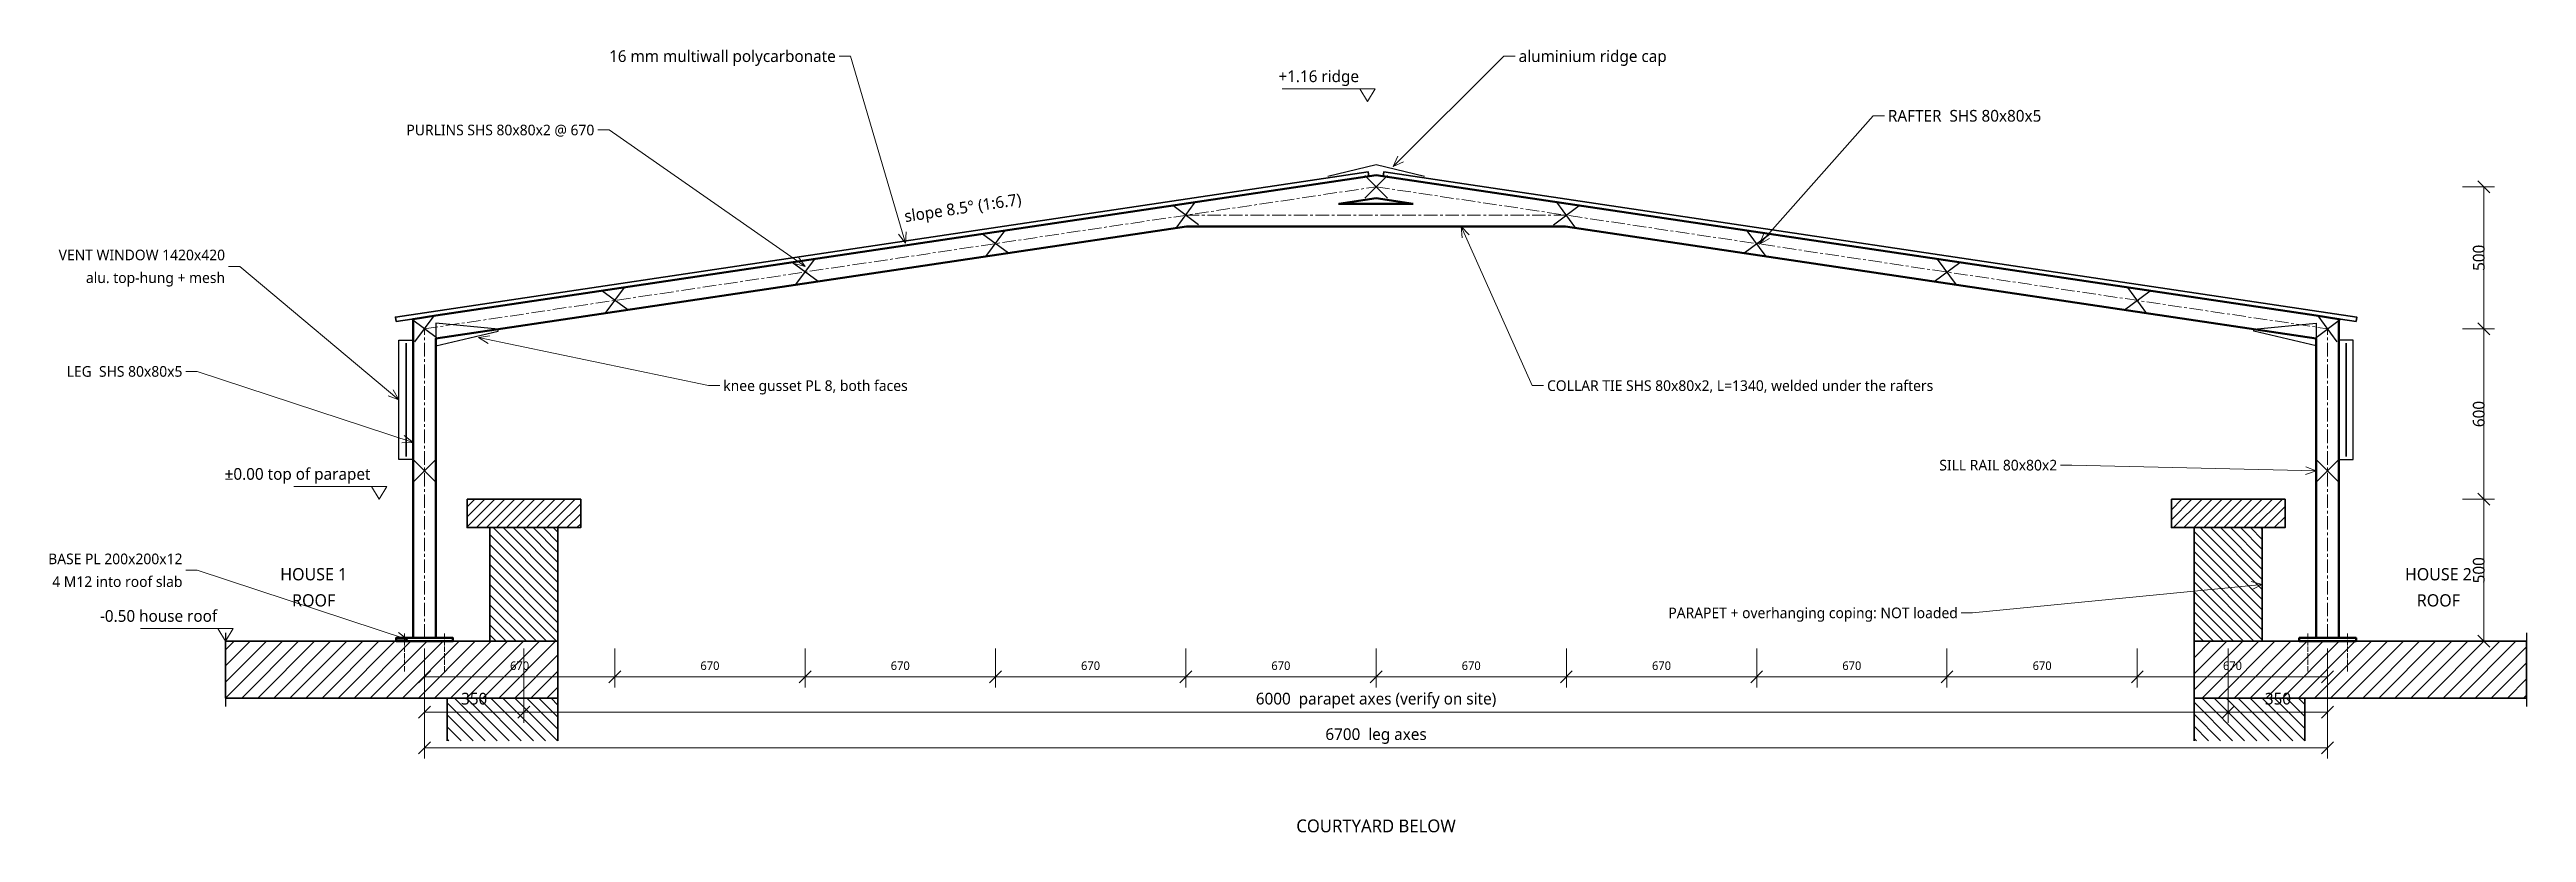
# Model space of a CAD drawing. Header units: millimetres. Extents: x -1920 to 25224, y -7963 to 28243.
# Drawn here: x -1320 to 7400, y -1173 to 1583 of the extents above; entities that cross this region are included whole.
import ezdxf
from ezdxf.enums import TextEntityAlignment as Align

# ---------------------------------------------------------------- set-up
doc = ezdxf.new("R2010")
doc.units = ezdxf.units.MM
doc.linetypes.add('CENTER', pattern=[5.08, 3.175, -0.635, 0.635, -0.635])
doc.linetypes.add('DASHED', pattern=[1.524, 1.27, -0.254])
for name, color, linetype, lineweight in [('A-ALU', 5, 'CONTINUOUS', 30), ('A-CONC', 8, 'CONTINUOUS', 35), ('A-DIM', 2, 'CONTINUOUS', 18), ('A-GLAZ', 4, 'CONTINUOUS', 35), ('A-HATCH', 8, 'CONTINUOUS', 13), ('A-TEXT', 7, 'CONTINUOUS', 18), ('S-CENTER', 1, 'CENTER', 18), ('S-HIDDEN', 8, 'DASHED', 18), ('S-STEEL', 7, 'CONTINUOUS', 50), ('S-STEEL-THIN', 7, 'CONTINUOUS', 25)]:
    doc.layers.add(name, color=color, linetype=linetype, lineweight=lineweight)
doc.styles.add('OpenSans', font='OpenSans-Regular.ttf')

msp = doc.modelspace()

# ---------------------------------------------------------------- texts
at = {"layer": 'A-DIM', "style": 'OpenSans'}
for s, p in [('+1.16 ridge', (3290, 1456.2)), ('±0.00 top of parapet', (-190, 56.2)), ('-0.50 house roof', (-730, -443.8))]:
    msp.add_text(s, height=41.25, dxfattribs=at).set_placement(p, align=Align.BOTTOM_RIGHT)
for s, rotation, p in [('slope 8.5° (1:6.7)', 8.48894, (1900, 994)), ('500', 90, (7265, 850)), ('600', 90, (7265, 300)), ('500', 90, (7265, -250))]:
    msp.add_text(s, height=41.25, rotation=rotation, dxfattribs=at).set_placement(p, align=Align.BOTTOM_CENTER)
for s, height, p in [('670', 30, (335, -610)), ('670', 30, (1005, -610)), ('670', 30, (1675, -610)), ('670', 30, (2345, -610)), ('670', 30, (3015, -610)), ('670', 30, (3685, -610)), ('670', 30, (4355, -610)), ('670', 30, (5025, -610)), ('670', 30, (5695, -610)), ('670', 30, (6365, -610)), ('350', 41.25, (175, -735)), ('6000  parapet axes (verify on site)', 41.25, (3350, -735)), ('350', 41.25, (6525, -735)), ('6700  leg axes', 41.25, (3350, -860))]:
    msp.add_text(s, height=height, dxfattribs=at).set_placement(p, align=Align.BOTTOM_CENTER)
msp.add_text('COURTYARD BELOW', height=45, dxfattribs=at).set_placement((3350, -1150), align=Align.MIDDLE_CENTER)
at = {"layer": 'A-TEXT', "style": 'OpenSans'}
for s, height, p in [('16 mm multiwall polycarbonate', 41.25, (1448, 1560)), ('PURLINS SHS 80x80x2 @ 670', 37.5, (598, 1300)), ('VENT WINDOW 1420x420', 37.5, (-702, 860)), ('alu. top-hung + mesh', 37.5, (-702, 780)), ('LEG  SHS 80x80x5', 37.5, (-852, 450)), ('SILL RAIL 80x80x2', 37.5, (5748, 120)), ('BASE PL 200x200x12', 37.5, (-852, -210)), ('4 M12 into roof slab', 37.5, (-852, -290)), ('PARAPET + overhanging coping: NOT loaded', 37.5, (5398, -400))]:
    msp.add_text(s, height=height, dxfattribs=at).set_placement(p, align=Align.MIDDLE_RIGHT)
for s, height, p in [('aluminium ridge cap', 41.25, (3852, 1560)), ('RAFTER  SHS 80x80x5', 41.25, (5152, 1350)), ('knee gusset PL 8, both faces', 37.5, (1052, 400)), ('COLLAR TIE SHS 80x80x2, L=1340, welded under the rafters', 37.5, (3952, 400))]:
    msp.add_text(s, height=height, dxfattribs=at).set_placement(p, align=Align.MIDDLE_LEFT)
for s, p in [('HOUSE 1', (-390, -264)), ('HOUSE 2', (7090, -264)), ('ROOF', (-390, -356)), ('ROOF', (7090, -356))]:
    msp.add_text(s, height=43.12, dxfattribs=at).set_placement(p, align=Align.MIDDLE_CENTER)

# ---------------------------------------------------------------- hatches: boundary and pattern name
at = {"layer": 'A-HATCH'}
h = msp.add_hatch(dxfattribs=at)
h.set_pattern_fill('ANSI31', scale=7.874)
h.paths.add_polyline_path([(150, 0), (550, 0), (550, -100), (150, -100)])
h = msp.add_hatch(dxfattribs=at)
h.set_pattern_fill('ANSI31', scale=7.874)
h.paths.add_polyline_path([(6150, 0), (6550, 0), (6550, -100), (6150, -100)])
h = msp.add_hatch(dxfattribs=at)
h.set_pattern_fill('ANSI31', scale=7.874, angle=-90)
h.paths.add_polyline_path([(230, -100), (470, -100), (470, -500), (230, -500)])
h = msp.add_hatch(dxfattribs=at)
h.set_pattern_fill('ANSI31', scale=7.874, angle=-90)
h.paths.add_polyline_path([(6230, -100), (6470, -100), (6470, -500), (6230, -500)])
h = msp.add_hatch(dxfattribs=at)
h.set_pattern_fill('ANSI31', scale=12.598)
h.paths.add_polyline_path([(470, -500), (-700, -500), (-700, -700), (470, -700)])
h = msp.add_hatch(dxfattribs=at)
h.set_pattern_fill('ANSI31', scale=12.5984)
h.paths.add_polyline_path([(6230, -500), (7400, -500), (7400, -700), (6230, -700)])
h = msp.add_hatch(dxfattribs=at)
h.set_pattern_fill('ANSI31', scale=9.449, angle=-90)
h.paths.add_polyline_path([(470, -700), (80, -700), (80, -850), (470, -850)])
h = msp.add_hatch(dxfattribs=at)
h.set_pattern_fill('ANSI31', scale=9.4488, angle=-90)
h.paths.add_polyline_path([(6230, -700), (6620, -700), (6620, -850), (6230, -850)])

# ---------------------------------------------------------------- linework, layer by layer
at = {"layer": 'A-ALU'}
for points in [[(3180, 1137.1), (3350, 1178.4), (3520, 1137.1)], [(-40, 140), (-90, 140), (-90, 560), (-40, 560)], [(6740, 140), (6790, 140), (6790, 560), (6740, 560)]]:
    msp.add_lwpolyline(points, dxfattribs=at)
at = {"layer": 'A-CONC'}
for points in [[(150, 0), (550, 0), (550, -100), (150, -100)], [(6150, 0), (6550, 0), (6550, -100), (6150, -100)], [(230, -100), (470, -100), (470, -500), (230, -500)], [(6230, -100), (6470, -100), (6470, -500), (6230, -500)], [(470, -500), (-700, -500), (-700, -700), (470, -700)], [(6230, -500), (7400, -500), (7400, -700), (6230, -700)]]:
    msp.add_lwpolyline(points, close=True, dxfattribs=at)
for points in [[(80, -700), (80, -850)], [(470, -700), (470, -850)], [(6230, -700), (6230, -850)], [(6620, -700), (6620, -850)]]:
    msp.add_lwpolyline(points, dxfattribs=at)
at = {"layer": 'A-DIM'}
for points in [[(3293, 1445), (3020, 1445)], [(7175, 1100), (7287.5, 1100)], [(7271, 1079), (7229, 1121)], [(7250, 600), (7250, 1100)], [(7271, 579), (7229, 621)], [(7271, 579), (7229, 621)], [(7175, 600), (7287.5, 600)], [(7175, 600), (7287.5, 600)], [(7250, 0), (7250, 600)], [(-187, 45), (-460, 45)], [(7175, 0), (7287.5, 0)], [(7175, 0), (7287.5, 0)], [(7271, -21), (7229, 21)], [(7271, -21), (7229, 21)], [(7250, -500), (7250, 0)], [(-727, -455), (-1000, -455)], [(7175, -500), (7287.5, -500)], [(7271, -521), (7229, -479)], [(-21, -646), (21, -604)], [(0, -525), (0, -662.5)], [(0, -525), (0, -912.5)], [(0, -525), (0, -787.5)], [(350, -525), (350, -787.5)], [(350, -525), (350, -787.5)], [(649, -646), (691, -604)], [(649, -646), (691, -604)], [(670, -525), (670, -662.5)], [(670, -525), (670, -662.5)], [(1319, -646), (1361, -604)], [(1319, -646), (1361, -604)], [(1340, -525), (1340, -662.5)], [(1340, -525), (1340, -662.5)], [(1989, -646), (2031, -604)], [(1989, -646), (2031, -604)], [(2010, -525), (2010, -662.5)], [(2010, -525), (2010, -662.5)], [(2659, -646), (2701, -604)], [(2659, -646), (2701, -604)], [(2680, -525), (2680, -662.5)], [(2680, -525), (2680, -662.5)], [(3329, -646), (3371, -604)], [(3329, -646), (3371, -604)], [(3350, -525), (3350, -662.5)], [(3350, -525), (3350, -662.5)], [(3999, -646), (4041, -604)], [(3999, -646), (4041, -604)], [(4020, -525), (4020, -662.5)], [(4020, -525), (4020, -662.5)], [(4669, -646), (4711, -604)], [(4669, -646), (4711, -604)], [(4690, -525), (4690, -662.5)], [(4690, -525), (4690, -662.5)], [(5339, -646), (5381, -604)], [(5339, -646), (5381, -604)], [(5360, -525), (5360, -662.5)], [(5360, -525), (5360, -662.5)], [(6009, -646), (6051, -604)], [(6009, -646), (6051, -604)], [(6030, -525), (6030, -662.5)], [(6030, -525), (6030, -662.5)], [(6350, -525), (6350, -787.5)], [(6350, -525), (6350, -787.5)], [(6679, -646), (6721, -604)], [(6700, -525), (6700, -662.5)], [(6700, -525), (6700, -912.5)], [(6700, -525), (6700, -787.5)], [(0, -625), (670, -625)], [(670, -625), (1340, -625)], [(1340, -625), (2010, -625)], [(2010, -625), (2680, -625)], [(2680, -625), (3350, -625)], [(3350, -625), (4020, -625)], [(4020, -625), (4690, -625)], [(4690, -625), (5360, -625)], [(5360, -625), (6030, -625)], [(6030, -625), (6700, -625)], [(-21, -771), (21, -729)], [(0, -750), (350, -750)], [(329, -771), (371, -729)], [(329, -771), (371, -729)], [(350, -750), (6350, -750)], [(6329, -771), (6371, -729)], [(6329, -771), (6371, -729)], [(6350, -750), (6700, -750)], [(6679, -771), (6721, -729)], [(-21, -896), (21, -854)], [(6679, -896), (6721, -854)], [(0, -875), (6700, -875)]]:
    msp.add_lwpolyline(points, dxfattribs=at)
for points in [[(3320, 1400), (3293, 1445), (3347, 1445)], [(-160, 0), (-187, 45), (-133, 45)], [(-700, -500), (-727, -455), (-673, -455)]]:
    msp.add_lwpolyline(points, close=True, dxfattribs=at)
at = {"layer": 'A-GLAZ'}
for points in [[(-100, 625.5), (3325, 1136.7), (3322.6, 1152.5), (-102.4, 641.3)], [(6800, 625.5), (3375, 1136.7), (3377.4, 1152.5), (6802.4, 641.3)]]:
    msp.add_lwpolyline(points, close=True, dxfattribs=at)
for points in [[(-65, 150), (-65, 550)], [(6765, 150), (6765, 550)]]:
    msp.add_lwpolyline(points, dxfattribs=at)
at = {"layer": 'A-TEXT'}
for points in [[(1500, 1560), (1460, 1560)], [(1692.9, 901.2), (1500, 1560)], [(3410, 1171.4), (3800, 1560)], [(3800, 1560), (3840, 1560)], [(4700, 898.5), (5100, 1350)], [(5100, 1350), (5140, 1350)], [(650, 1300), (610, 1300)], [(1340, 820), (650, 1300)], [(3410, 1171.4), (3426.9, 1207.7)], [(3410, 1171.4), (3446.3, 1188.2)], [(3650, 960), (3900, 400)], [(3650, 960), (3677.8, 931.3)], [(3650, 960), (3652.8, 920.1)], [(1692.9, 901.2), (1669.2, 933.4)], [(1692.9, 901.2), (1695.5, 941.1)], [(4700, 898.5), (4714.7, 935.7)], [(4700, 898.5), (4735.2, 917.5)], [(-650, 820), (-690, 820)], [(-90, 350), (-650, 820)], [(1340, 820), (1301.3, 830.2)], [(1340, 820), (1317, 852.7)], [(190, 570), (229.6, 575.7)], [(190, 570), (1000, 400)], [(190, 570), (224, 548.9)], [(-800, 450), (-840, 450)], [(-40, 200), (-800, 450)], [(-90, 350), (-127.6, 363.6)], [(-90, 350), (-110, 384.7)], [(1000, 400), (1040, 400)], [(3900, 400), (3940, 400)], [(-40, 200), (-80, 198.7)], [(-40, 200), (-71.4, 224.8)], [(5800, 120), (5760, 120)], [(6660, 100), (5800, 120)], [(6660, 100), (6622.1, 87.2)], [(6660, 100), (6622.8, 114.6)], [(-800, -250), (-840, -250)], [(-60, -494), (-800, -250)], [(6470, -300), (5450, -400)], [(6470, -300), (6431.3, -290)], [(6470, -300), (6433.9, -317.3)], [(5450, -400), (5410, -400)], [(-60, -494), (-100, -495.3)], [(-60, -494), (-91.4, -469.2)]]:
    msp.add_lwpolyline(points, dxfattribs=at)
at = {"layer": 'S-CENTER', "linetype": 'CENTER', "ltscale": 15}
for points in [[(0, 600), (3350, 1100), (6700, 600)], [(2680, 1000), (4020, 1000)], [(0, -488), (0, 600)], [(6700, -488), (6700, 600)]]:
    msp.add_lwpolyline(points, dxfattribs=at)
at = {"layer": 'S-HIDDEN', "linetype": 'DASHED', "ltscale": 15}
for points in [[(-70, -473), (-70, -610)], [(70, -473), (70, -610)], [(6630, -473), (6630, -610)], [(6770, -473), (6770, -610)]]:
    msp.add_lwpolyline(points, dxfattribs=at)
at = {"layer": 'S-STEEL'}
for points in [[(3350, 1140.4), (6660, 646.4), (6660, 646.4), (6740, 634.5), (6740, -488), (6660, -488), (6660, 565.5), (4017, 960), (2683, 960), (40, 565.5), (40, -488), (-40, -488), (-40, 634.5), (40, 646.4), (3350, 1140.4)], [(3481, 1040), (3350, 1059.6), (3219, 1040), (3481, 1040)], [(-100, -500), (100, -500), (100, -488), (-100, -488)], [(6600, -500), (6800, -500), (6800, -488), (6600, -488)]]:
    msp.add_lwpolyline(points, close=True, dxfattribs=at)
at = {"layer": 'S-STEEL-THIN'}
for points in [[(3310, 1060), (3390, 1140)], [(3390, 1060), (3310, 1140)], [(2725.5, 966.3), (2634.5, 1033.7)], [(2646.3, 954.5), (2713.7, 1045.5)], [(3974.5, 966.3), (4065.5, 1033.7)], [(4053.7, 954.5), (3986.3, 1045.5)], [(2055.5, 866.3), (1964.5, 933.7)], [(1976.3, 854.5), (2043.7, 945.5)], [(4644.5, 866.3), (4735.5, 933.7)], [(4723.7, 854.5), (4656.3, 945.5)], [(1385.5, 766.3), (1294.5, 833.7)], [(1306.3, 754.5), (1373.7, 845.5)], [(5314.5, 766.3), (5405.5, 833.7)], [(5393.7, 754.5), (5326.3, 845.5)], [(715.5, 666.3), (624.5, 733.7)], [(636.3, 654.5), (703.7, 745.5)], [(5984.5, 666.3), (6075.5, 733.7)], [(6063.7, 654.5), (5996.3, 745.5)], [(45.5, 566.3), (-45.5, 633.7)], [(-33.7, 554.5), (33.7, 645.5)], [(6654.5, 566.3), (6745.5, 633.7)], [(6733.7, 554.5), (6666.3, 645.5)], [(-40, 60), (40, 140)], [(40, 60), (-40, 140)], [(6660, 60), (6740, 140)], [(6740, 60), (6660, 140)], [(-700, -470), (-700, -730)], [(7400, -470), (7400, -730)]]:
    msp.add_lwpolyline(points, dxfattribs=at)
for points in [[(40, 540), (260, 592), (260, 598.4), (40, 620)], [(6660, 540), (6440, 592), (6440, 598.4), (6660, 620)]]:
    msp.add_lwpolyline(points, close=True, dxfattribs=at)

msp.set_redraw_order([(e.dxf.handle, doc.entitydb.next_handle()) for e in msp.query("TEXT MTEXT ATTDEF DIMENSION ARC_DIMENSION")])  # texts and dimensions are drawn at this point

doc.saveas('drawing.dxf')
